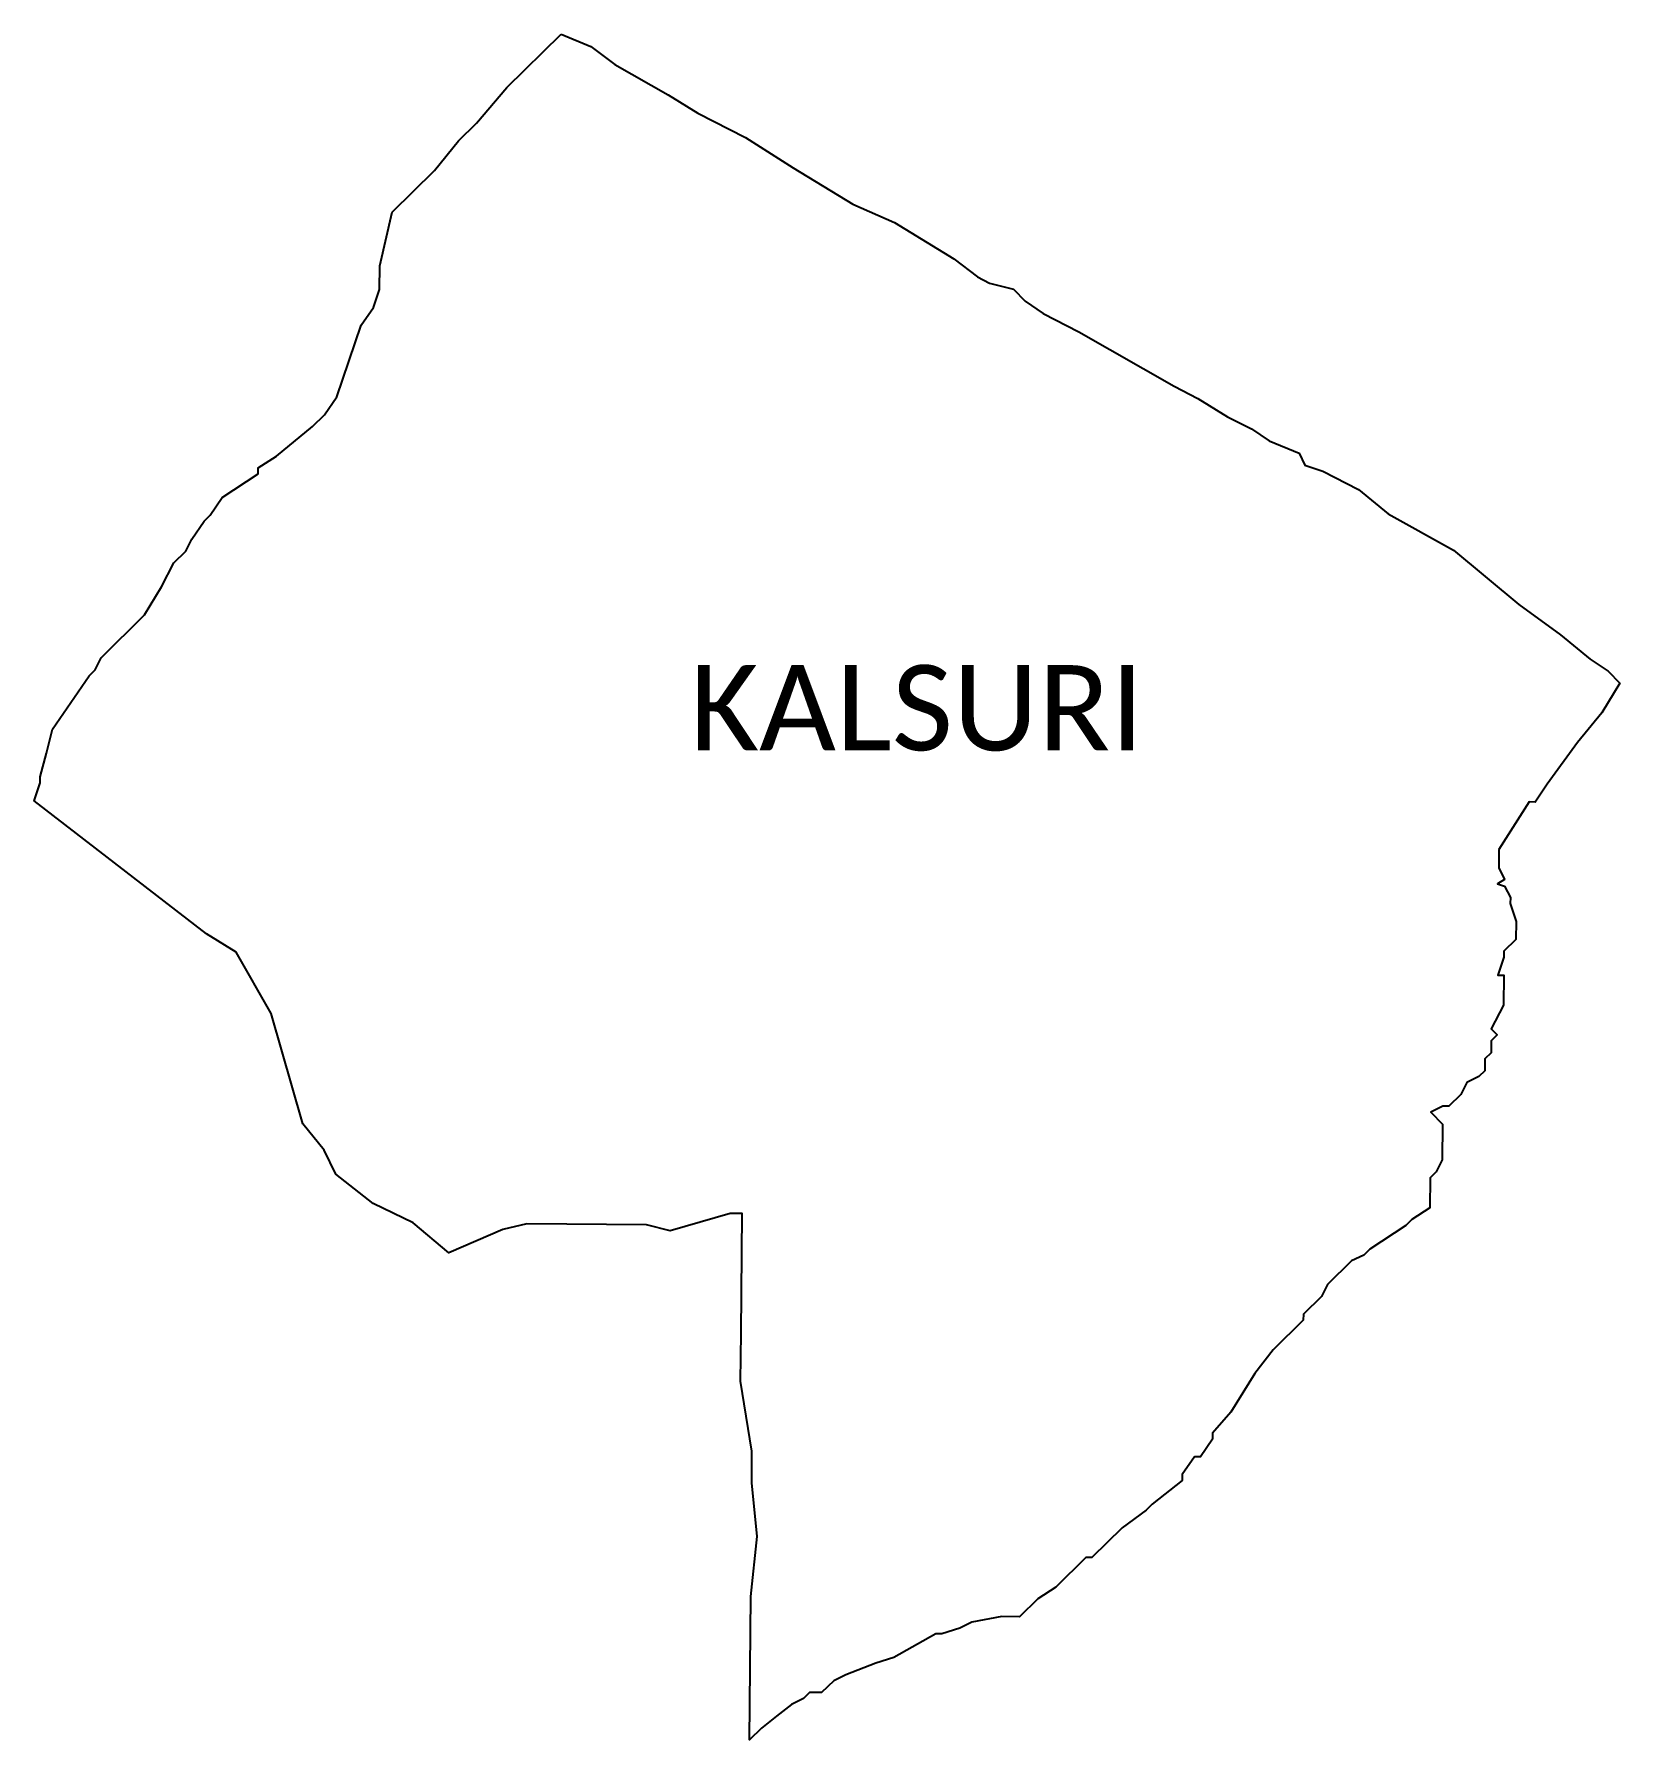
# Model space of a CAD drawing. Header units: metres. Extents: x 283999 to 293387, y 2012948 to 2017487.
# Drawn here: x 290599 to 293387, y 2014487 to 2017487 of the extents above; entities that cross this region are included whole.
import ezdxf

# ---------------------------------------------------------------- set-up
doc = ezdxf.new("R2010")
doc.units = ezdxf.units.M
doc.layers.add('VILLAGE NAME', color=250, linetype='Continuous')
doc.styles.get("Standard").update_dxf_attribs({"font": 'simplex.shx'})

msp = doc.modelspace()

# ---------------------------------------------------------------- texts
at = {"layer": 'VILLAGE NAME', "insert": (291752, 2016377.5), "char_height": 150, "attachment_point": 1}
msp.add_mtext_dynamic_manual_height_columns('{\\fCalibri|b0|i0|c0|p34;KALSURI}', width=1877.914, gutter_width=1, heights=[0], dxfattribs=at)

# ---------------------------------------------------------------- linework, layer by layer
at = {"color": 6, "flags": 128}
msp.add_lwpolyline([(291525.5, 2017487.4), (291577.9, 2017465.9), (291619.6, 2017434), (291713.8, 2017380.6), (291766.1, 2017348.6), (291849.9, 2017305.8), (291933.5, 2017252.4), (292038.2, 2017188.4), (292111.5, 2017156.2), (292216.1, 2017092.2), (292257.9, 2017060.3), (292278.8, 2017049.6), (292320.8, 2017038.7), (292341.7, 2017017.5), (292373, 2016996.1), (292435.8, 2016964), (292603.3, 2016867.9), (292645.1, 2016846.5), (292697.4, 2016814.5), (292739.3, 2016793.1), (292770.7, 2016771.8), (292823.1, 2016750.3), (292833.4, 2016729.2), (292864.9, 2016718.4), (292927.7, 2016686.3), (292979.9, 2016643.7), (293095, 2016579.6), (293209.9, 2016484), (293283, 2016430.7), (293335.2, 2016388.2), (293366.6, 2016366.9), (293387.4, 2016345.7), (293355.4, 2016293.4), (293312.9, 2016241.2), (293259.7, 2016168), (293238.3, 2016136.7), (293227.8, 2016136.8), (293174.5, 2016053.1), (293174.5, 2016021), (293184.5, 2016000.4), (293172.1, 2015992.6), (293184.5, 2015988.5), (293194.8, 2015968.8), (293194.7, 2015958.2), (293204.9, 2015926.6), (293204.7, 2015895.1), (293183.4, 2015874.2), (293183.3, 2015863.7), (293172.6, 2015832.2), (293183.1, 2015832.1), (293182.6, 2015779.6), (293161.2, 2015737.7), (293171.6, 2015727.1), (293161, 2015716.7), (293160.9, 2015695.6), (293150.2, 2015685.2), (293150, 2015664.2), (293139.4, 2015653.7), (293118.3, 2015643.4), (293107.6, 2015622.5), (293086.4, 2015601.6), (293075.9, 2015601.7), (293054.8, 2015591.4), (293075.6, 2015570.2), (293075.1, 2015507.1), (293064.3, 2015486.1), (293053.7, 2015475.7), (293053.3, 2015423.1), (293021.5, 2015402.4), (293010.9, 2015392), (292947.4, 2015350.4), (292936.9, 2015340), (292915.7, 2015329.7), (292873.3, 2015288), (292862.6, 2015267), (292830.8, 2015235.8), (292830.7, 2015225.3), (292777.6, 2015173.1), (292745.7, 2015131.3), (292703, 2015063.4), (292671.2, 2015026.9), (292671.1, 2015016.3), (292649.8, 2014985), (292639.3, 2014985), (292617.9, 2014953.7), (292617.8, 2014943.2), (292564.9, 2014901.6), (292554.3, 2014891.2), (292511.9, 2014860), (292458.9, 2014807.9), (292448.4, 2014807.9), (292395.3, 2014755.8), (292363.6, 2014735.1), (292331.8, 2014703.8), (292300.2, 2014704.1), (292247.5, 2014694), (292226.4, 2014683.7), (292194.8, 2014673.5), (292184.3, 2014673.5), (292110.3, 2014632.1), (292078.6, 2014621.9), (292025.9, 2014601.3), (292004.8, 2014591), (291983.5, 2014570.2), (291962.5, 2014570.2), (291951.9, 2014559.9), (291930.8, 2014549.6), (291904.3, 2014528.8), (291877.8, 2014508), (291856.6, 2014487.1), (291858.8, 2014739.5), (291870.3, 2014844.6), (291860.6, 2014939.3), (291860.6, 2014994.8), (291841.1, 2015118.3), (291841.9, 2015202.4), (291843.7, 2015412.8), (291822.7, 2015412.9), (291717.2, 2015382.3), (291675.3, 2015393.2), (291465, 2015395), (291422.8, 2015384.9), (291327.8, 2015343.7), (291265.2, 2015396.8), (291195.1, 2015430.4), (291129.2, 2015482.1), (291108.5, 2015524.4), (291071.3, 2015570.9), (291015.6, 2015764.7), (290953.8, 2015872.8), (290901.5, 2015904.8), (290598.6, 2016138.9), (290609.4, 2016170.3), (290609.4, 2016180.8), (290620.4, 2016222.8), (290631.2, 2016264.8), (290695.2, 2016358.9), (290705.8, 2016369.3), (290716.5, 2016390.3), (290792.8, 2016466.2), (290822.8, 2016515.5), (290844.2, 2016557.4), (290865.4, 2016578.2), (290876.1, 2016599.2), (290897.4, 2016630.5), (290908, 2016641), (290929.3, 2016672.3), (290992.8, 2016713.8), (290992.9, 2016724.4), (291024.6, 2016745.1), (291088.2, 2016797.1), (291109.4, 2016818), (291130.7, 2016849.4), (291173.9, 2016975.2), (291195.2, 2017006.5), (291206, 2017038), (291206.3, 2017080.1), (291228.2, 2017174.5), (291302.5, 2017247.5), (291345, 2017299.7), (291376.8, 2017331), (291430, 2017393.6), (291525.5, 2017487.4)], dxfattribs=at)

msp.set_redraw_order([(e.dxf.handle, doc.entitydb.next_handle()) for e in msp.query("TEXT MTEXT ATTDEF DIMENSION ARC_DIMENSION")])  # texts and dimensions are drawn at this point

doc.saveas('drawing.dxf')
